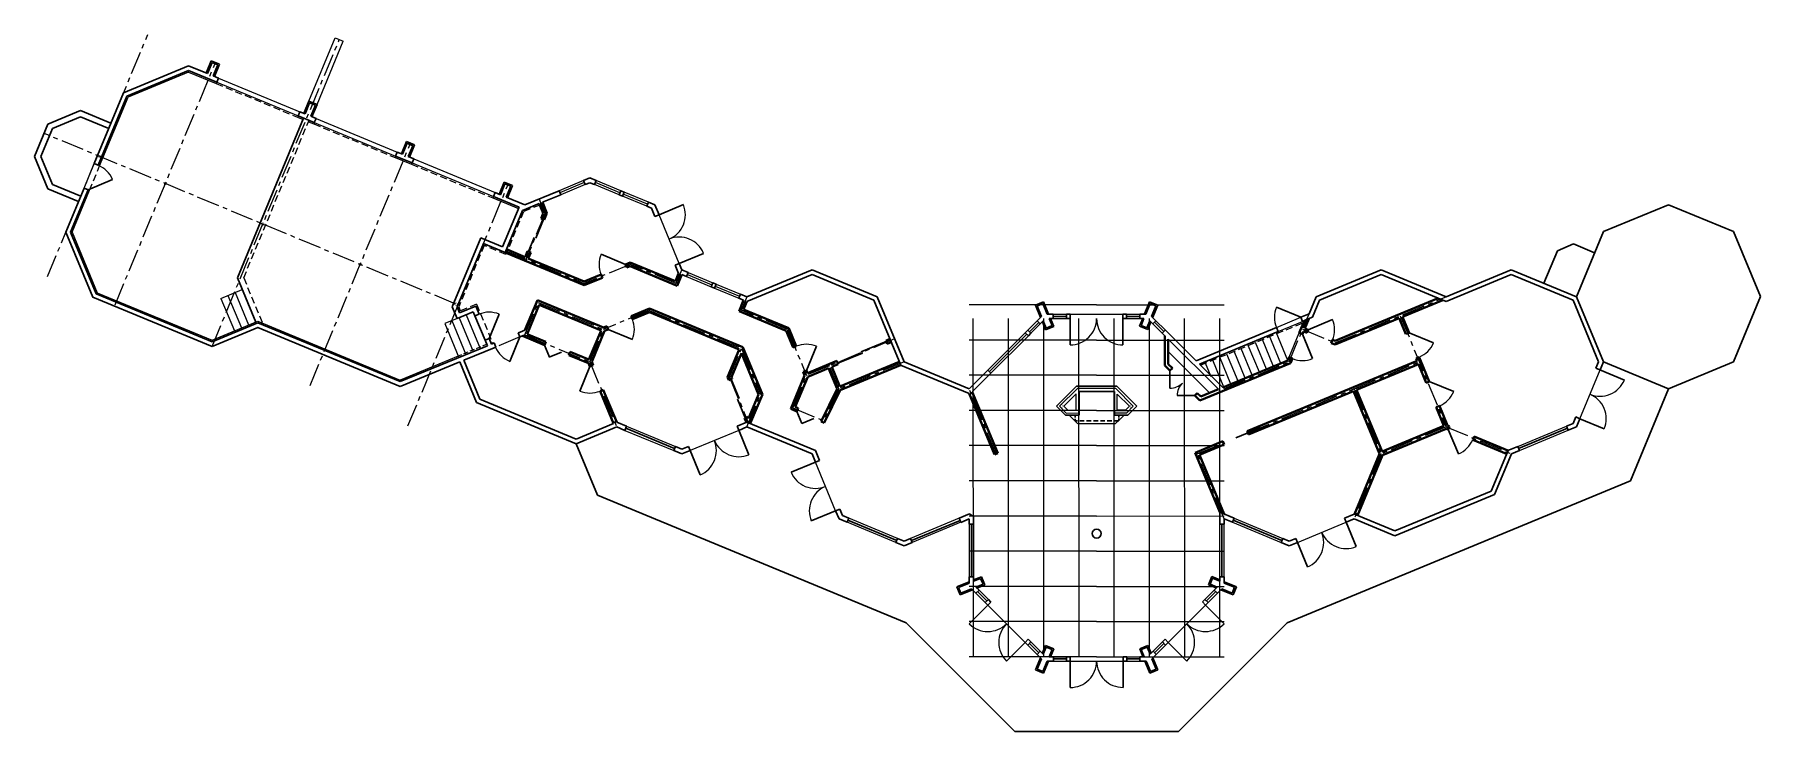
# Model space of a CAD drawing. Header units: inches. Extents: x 2775 to 35798, y 1675 to 10350.
# Drawn here: x 17824 to 20178, y 7917 to 8868 of the extents above; entities that cross this region are included whole.
import ezdxf

# ---------------------------------------------------------------- set-up
doc = ezdxf.new("R2010")
doc.units = ezdxf.units.IN
doc.header["$LTSCALE"] = 0.5
doc.header["$MEASUREMENT"] = 0
doc.linetypes.add('CENTER', pattern=[2, 1.25, -0.25, 0.25, -0.25])
doc.linetypes.add('HIDDEN', pattern=[0.375, 0.25, -0.125])
for name, color, linetype, lineweight in [('BALCONY', 3, 'CONTINUOUS', 30), ('DOORS', 7, 'CONTINUOUS', 30), ('FOUNDATION', 7, 'CONTINUOUS', 30), ('GRID', 1, 'CENTER', 20), ('INT WALLS', 7, 'CONTINUOUS', 40), ('MILLWORK', 7, 'CONTINUOUS', 20), ('SCORING', 1, 'CONTINUOUS', 9), ('STAIRS', 7, 'CONTINUOUS', 20), ('WALLS', 7, 'CONTINUOUS', 30)]:
    doc.layers.add(name, color=color, linetype=linetype, lineweight=lineweight)
doc.layers.add('LLMASONRY', color=12, linetype='CONTINUOUS')
doc.layers.add('LLWALLS', color=5, linetype='CONTINUOUS')

msp = doc.modelspace()

# ---------------------------------------------------------------- linework, layer by layer
at = {"layer": 'BALCONY', "color": 3, "ltscale": 50}
for p, q in [((20052.29247, 8384.62512), (20000.3581, 8259.1866)), ((18562.96131, 8309.41711), (18591.97632, 8239.42641)), ((19012.78783, 8065.2009), (19160.88137, 7917.1556)), ((19384.41043, 7917.19201), (19532.45599, 8065.2858)), ((19384.41043, 7917.19201), (19160.88137, 7917.1556))]:
    msp.add_line(p, q, dxfattribs=at)
at = {"layer": 'BALCONY', "color": 3, "ltscale": 150}
for p, q in [((19012.78783, 8065.2009), (18591.97632, 8239.42641)), ((20000.3581, 8259.1866), (19532.45599, 8065.2858))]:
    msp.add_line(p, q, dxfattribs=at)
at = {"layer": 'DOORS', "lineweight": 20, "ltscale": 75}
for p, q in [((18072.89801, 8802.67018), (18183.77103, 8756.7662)), ((18205.90203, 8747.60346), (18316.77504, 8701.69948)), ((18339.11748, 8692.4492), (18449.99049, 8646.54523))]:
    msp.add_line(p, q, dxfattribs=at)
at = {"layer": 'DOORS', "lineweight": 9, "ltscale": 50}
for p, q in [((17892.00551, 8658.29461), (17905.77669, 8691.55652)), ((18572.77969, 8668.41829), (18539.52051, 8654.64051)), ((18575.07599, 8662.87509), (18541.81681, 8649.09732)), ((18621.33097, 8649.11773), (18588.06909, 8662.88897)), ((18623.62618, 8654.66138), (18590.3643, 8668.43262)), ((18659.21256, 8633.43382), (18625.95068, 8647.20506)), ((18661.50777, 8638.97746), (18628.24589, 8652.74871)), ((18703.44714, 8555.34937), (18675.87454, 8621.86066)), ((18715.8513, 8542.96685), (18749.11321, 8529.19567)), ((18713.5561, 8537.4232), (18746.81801, 8523.65202)), ((18751.43772, 8521.73936), (18784.69963, 8507.96818)), ((18753.73292, 8527.28301), (18786.99483, 8513.51183)), ((19178.76465, 8464.45994), (19191.49653, 8477.1839)), ((19183.01432, 8460.20762), (19195.74621, 8472.93158)), ((19236.45819, 8486.24068), (19308.4582, 8486.25241)), ((19313.4582, 8486.25322), (19331.45819, 8486.25615)), ((19313.46051, 8480.25322), (19331.4605, 8480.25615)), ((19361.92615, 8460.42752), (19349.19014, 8473.14728)), ((19366.17582, 8464.66315), (19353.4398, 8477.38291)), ((19124.30049, 8410.02966), (19175.22802, 8460.92551)), ((19128.54181, 8405.7857), (19179.46934, 8456.68155)), ((19931.37239, 8343.72262), (19958.92858, 8410.25561)), ((18631.73705, 8333.36113), (18698.2609, 8305.81884)), ((18629.4424, 8327.81726), (18695.96622, 8300.27497)), ((18784.72304, 8327.83261), (18718.2046, 8300.27718)), ((18916.716, 8218.08888), (18889.14338, 8284.60016)), ((18998.90363, 8174.85194), (18932.37972, 8202.39437)), ((19001.19831, 8180.3958), (18934.6745, 8207.93819)), ((19085.26121, 8207.91017), (19018.84621, 8180.39754)), ((19087.57982, 8202.37622), (19021.14198, 8174.85413)), ((19098.73979, 8199.89608), (19098.75151, 8127.89608)), ((19104.73979, 8199.89705), (19104.75151, 8127.89705)), ((19457.61448, 8202.43216), (19524.06064, 8174.93016)), ((19459.93142, 8207.96681), (19526.35473, 8180.47427)), ((19546.26943, 8174.92683), (19612.78436, 8202.49093)), ((19107.97911, 8105.73581), (19120.71236, 8093.0132)), ((19112.22013, 8109.98007), (19124.95336, 8097.25747)), ((19420.26327, 8097.28959), (19432.99221, 8110.01624)), ((19424.50741, 8093.04845), (19437.23647, 8105.77523)), ((19124.24937, 8089.47914), (19175.18232, 8038.58873)), ((19370.05543, 8038.60625), (19420.97158, 8089.51326)), ((19178.71934, 8035.05467), (19191.45257, 8022.33207)), ((19182.96034, 8039.29895), (19195.69358, 8026.57634)), ((19349.54612, 8026.58514), (19362.27518, 8039.31191)), ((19353.79038, 8022.34412), (19366.51945, 8035.07091))]:
    msp.add_line(p, q, dxfattribs=at)
at = {"layer": 'DOORS', "ltscale": 50}
for p, q in [((17897.54916, 8655.99942), (17930.80658, 8669.78144)), ((18507.8425, 8589.95905), (18518.28981, 8615.19272)), ((18675.87454, 8621.86066), (18709.13019, 8635.64696)), ((18497.89286, 8571.90217), (18505.80711, 8591.01766)), ((18630.24292, 8554.07752), (18596.98283, 8567.85301)), ((18703.44714, 8555.34937), (18736.70278, 8569.13566)), ((19517.72706, 8495.73584), (19550.98897, 8481.96466)), ((18444.28867, 8452.95849), (18457.95356, 8486.26386)), ((19180.88113, 8462.34214), (19193.61301, 8475.0661)), ((19213.45936, 8483.22382), (19231.45935, 8483.23075)), ((19236.46051, 8480.23268), (19236.46051, 8444.23268)), ((19308.4605, 8480.26041), (19308.4605, 8444.26041)), ((19313.45935, 8483.26233), (19331.45935, 8483.26927)), ((19351.31498, 8475.2651), (19364.02184, 8462.51615)), ((19561.03222, 8465.05651), (19594.28786, 8478.84282)), ((18486.26642, 8455.12266), (18472.39787, 8421.90157)), ((18606.43571, 8465.52494), (18639.6338, 8451.77513)), ((18952.21928, 8435.17384), (18985.47851, 8448.95159)), ((19126.41698, 8407.91186), (19177.3445, 8458.80771)), ((19553.31072, 8458.98702), (19567.08846, 8425.72783)), ((19698.68289, 8460.98981), (19731.94476, 8447.21865)), ((18519.71003, 8444.18954), (18526.60104, 8427.56083)), ((18542.85247, 8434.60805), (18526.22376, 8427.71703)), ((18890.62432, 8442.46846), (18876.85743, 8409.20482)), ((18919.86396, 8419.41747), (18953.12319, 8433.19521)), ((18581.7021, 8414.68556), (18567.93532, 8381.42217)), ((19372.47923, 8409.2552), (19372.47923, 8385.2552)), ((19953.35663, 8412.56223), (19958.90079, 8410.26826)), ((19958.90426, 8410.25082), (19992.16393, 8396.47421)), ((18774.46788, 8397.39449), (18785.23619, 8371.4189)), ((19726.21449, 8394.45848), (19759.4606, 8380.649)), ((18782.88453, 8370.47066), (18793.56943, 8344.69629)), ((19406.44201, 8375.33575), (19382.44201, 8375.33575)), ((18863.7618, 8353.69563), (18870.62336, 8337.13796)), ((18870.62336, 8337.13796), (18887.18104, 8343.99952)), ((19462.32745, 8317.5786), (19495.58482, 8331.36061)), ((19925.82905, 8346.03229), (19931.37321, 8343.73833)), ((19931.37668, 8343.72088), (19964.63634, 8329.94428)), ((18630.59148, 8330.59349), (18697.11788, 8303.05734)), ((18784.7212, 8327.83687), (18798.50864, 8294.5817)), ((19752.09102, 8328.87448), (19765.87761, 8295.61815)), ((19848.01709, 8303.21985), (19914.53182, 8330.78387)), ((18718.20024, 8300.2876), (18731.98768, 8267.03243)), ((18889.14767, 8284.60194), (18855.88801, 8270.82534)), ((18916.7265, 8218.09323), (18883.46683, 8204.31663)), ((18933.52892, 8205.1705), (19000.05531, 8177.63435)), ((19019.98975, 8177.63633), (19086.44412, 8205.08731)), ((19101.73979, 8199.89656), (19101.75151, 8127.89656)), ((19443.47118, 8127.91667), (19443.45945, 8199.91667)), ((19525.21203, 8177.71271), (19458.74936, 8205.14359)), ((19612.77838, 8202.50576), (19626.55498, 8169.2461)), ((19546.26967, 8174.92694), (19560.04627, 8141.66728)), ((19110.10664, 8107.86496), (19122.83947, 8095.14194)), ((19422.36584, 8095.18838), (19435.08886, 8107.9212)), ((19124.25586, 8089.48563), (19098.80001, 8064.02979)), ((19420.95381, 8089.53098), (19446.40965, 8064.07514)), ((19175.18715, 8038.59356), (19149.73131, 8013.13771)), ((19180.84455, 8037.18152), (19193.57737, 8024.4585)), ((19351.68241, 8024.45047), (19364.40542, 8037.1833)), ((19362.28329, 8039.3038), (19366.52756, 8035.06279)), ((19370.06173, 8038.59969), (19395.51758, 8013.14385)), ((19213.62247, 8016.15908), (19231.62247, 8016.16601)), ((19236.62362, 8013.16794), (19236.62362, 7977.16794)), ((19308.62362, 8013.19567), (19308.62362, 7977.19567)), ((19313.62246, 8016.1976), (19331.62246, 8016.20453))]:
    msp.add_line(p, q, dxfattribs=at)
at = {"layer": 'DOORS', "lineweight": 20, "ltscale": 50}
for p, q in [((18573.92784, 8665.64669), (18540.66866, 8651.86891)), ((18622.47858, 8651.88956), (18589.21669, 8665.6608)), ((18660.36017, 8636.20564), (18627.09828, 8649.97688)), ((18714.70371, 8540.19504), (18747.96562, 8526.42387)), ((18752.58533, 8524.5112), (18785.84724, 8510.74003)), ((18953.34985, 8432.42252), (18951.99694, 8435.70141))]:
    msp.add_line(p, q, dxfattribs=at)
at = {"layer": 'DOORS', "color": 7, "lineweight": 9, "ltscale": 50}
for p, q in [((19213.4582, 8486.23693), (19231.4582, 8486.23986)), ((19213.45918, 8480.23693), (19231.45917, 8480.23986))]:
    msp.add_line(p, q, dxfattribs=at)
at = {"layer": 'DOORS', "lineweight": 9, "ltscale": 75}
for p, q in [((19517.73156, 8468.18263), (19550.98897, 8481.96466)), ((19440.47118, 8127.91618), (19440.45945, 8199.91618)), ((19446.47118, 8127.91716), (19446.45945, 8199.91716))]:
    msp.add_line(p, q, dxfattribs=at)
at = {"layer": 'DOORS', "lineweight": 9, "ltscale": 50}
for centre, radius, start, end in [((17897.54916, 8655.99942), 36, 22.50933614, 67.50933614), ((18675.87454, 8621.86066), 36, 292.51669847, 22.51669847), ((18703.44714, 8555.34937), 36, 22.51669847, 112.51669847), ((18630.24292, 8554.07752), 35.99996, 157.50190479, 202.50190479), ((18444.28867, 8452.95849), 35.99969, 67.69210922, 112.69210922), ((18606.43571, 8465.52494), 35.93286, 337.50190479, 22.50190479), ((19236.45464, 8480.24068), 36.008, 270.00933234, 0.0220674), ((19308.4605, 8480.25241), 35.99786, 179.99659369, 270), ((19561.03222, 8465.05651), 36, 337.51672382, 22.51672382), ((18486.26642, 8455.12266), 35.99969, 202.34130884, 247.34130884), ((18876.85743, 8409.20482), 35.99995, 67.51670903, 112.51670903), ((19553.31072, 8458.98702), 36, 247.50196312, 292.50196312), ((19698.68289, 8460.98981), 36.00075, 292.50628263, 337.50934347), ((18581.7021, 8414.68556), 35.99969, 247.51670903, 292.51670903), ((19372.47923, 8409.2552), 24, 270, 315.03657712), ((19406.44201, 8375.33575), 24, 135.03657712, 180), ((19726.21449, 8394.45848), 36.00014, 292.44313472, 337.44339486), ((19958.91166, 8410.24775), 35.99786, 247.49659369, 337.5), ((19931.36704, 8343.71853), 36.008, 337.50933234, 67.5220674), ((18718.2033, 8300.28021), 35.99786, 292.51867229, 22.5220786), ((18784.72355, 8327.84651), 36.008, 202.49660489, 292.50933995), ((19752.09102, 8328.87448), 36.00075, 292.51672382, 337.51672382), ((18889.15282, 8284.61042), 36.008, 202.50933234, 292.5220674), ((18916.7191, 8218.09017), 35.99786, 112.49659369, 202.5), ((19546.26119, 8174.93209), 36.008, 292.50933234, 22.5220674), ((19612.78144, 8202.49837), 35.99786, 202.49659369, 292.5), ((19124.25737, 8089.49544), 36.008, 225.00933234, 315.0220674), ((19175.18149, 8038.5879), 35.99786, 134.99659369, 225), ((19370.05193, 8038.6012), 36.008, 315.00933234, 45.0220674), ((19420.95947, 8089.52532), 35.99786, 224.99659369, 315), ((19236.61776, 8013.17594), 36.008, 270.00933234, 0.0220674), ((19308.62362, 8013.18767), 35.99786, 179.99659369, 270)]:
    msp.add_arc(centre, radius, start, end, dxfattribs=at)
at = {"layer": 'DOORS', "lineweight": 9, "ltscale": 75}
msp.add_arc((19550.98897, 8481.96466), 36, 157.50934347, 202.50934347, dxfattribs=at)
at = {"layer": 'FOUNDATION', "color": 7, "linetype": 'Continuous', "lineweight": 20, "ltscale": 50}
for p, q in [((18034.56047, 8816.37816), (17952.00786, 8782.18155)), ((17875.78545, 8598.07951), (17909.99494, 8515.49578))]:
    msp.add_line(p, q, dxfattribs=at)
at = {"layer": 'FOUNDATION', "color": 7, "lineweight": 20, "ltscale": 50}
for p, q in [((18034.56047, 8816.37816), (18072.13295, 8800.82229)), ((17913.19015, 8688.42409), (17952.00786, 8782.18155)), ((18183.00596, 8754.91832), (18190.50161, 8751.81494)), ((18197.89313, 8748.75469), (18205.13696, 8745.75557)), ((18316.00998, 8699.8516), (18338.35241, 8690.60132)), ((17875.78545, 8598.07951), (17899.44126, 8655.21604)), ((18449.22542, 8644.69734), (18484.23087, 8630.20428)), ((17909.99494, 8515.49578), (18066.46067, 8450.77613)), ((18066.46067, 8450.77613), (18128.99434, 8476.80106)), ((18128.99434, 8476.80106), (18322.96913, 8396.39851)), ((18402.21907, 8429.09797), (18322.96913, 8396.39851))]:
    msp.add_line(p, q, dxfattribs=at)
at = {"layer": 'FOUNDATION', "lineweight": 20, "ltscale": 50}
for p, q in [((18072.89801, 8802.67018), (18072.13295, 8800.82229)), ((18183.77103, 8756.7662), (18183.00596, 8754.91832)), ((18205.90203, 8747.60346), (18205.13696, 8745.75557)), ((18316.77504, 8701.69948), (18316.00998, 8699.8516)), ((18339.11748, 8692.4492), (18338.35241, 8690.60132)), ((17897.60316, 8655.97706), (17899.45104, 8655.21199)), ((18449.99049, 8646.54523), (18449.22542, 8644.69734))]:
    msp.add_line(p, q, dxfattribs=at)
at = {"layer": 'FOUNDATION', "color": 7, "linetype": 'HIDDEN', "lineweight": 9, "ltscale": 75}
for p, q in [((18072.13295, 8800.82229), (18183.00596, 8754.91832)), ((18205.13696, 8745.75557), (18316.00998, 8699.8516)), ((18338.35241, 8690.60132), (18449.22542, 8644.69734))]:
    msp.add_line(p, q, dxfattribs=at)
at = {"layer": 'FOUNDATION', "linetype": 'Continuous', "ltscale": 50}
for p, q in [((17886.93889, 8763.88658), (17842.65954, 8745.54429)), ((17886.93969, 8755.22769), (17848.86641, 8739.4562)), ((17824.38531, 8701.2586), (17842.69201, 8657.06515)), ((17833.04449, 8701.2587), (17848.81455, 8663.18883))]:
    msp.add_line(p, q, dxfattribs=at)
at = {"layer": 'FOUNDATION', "ltscale": 50}
for p, q in [((17886.93889, 8763.88658), (17928.57487, 8746.64833)), ((17886.93969, 8755.22769), (17925.5146, 8739.25679)), ((17842.74343, 8745.57904), (17824.38531, 8701.2586)), ((17848.86641, 8739.4562), (17833.04449, 8701.2587)), ((18100.95292, 8535.77473), (18191.26741, 8753.66253)), ((17848.81455, 8663.18883), (17887.40563, 8647.21124)), ((17842.69201, 8657.06515), (17884.34536, 8639.81971))]:
    msp.add_line(p, q, dxfattribs=at)
at = {"layer": 'FOUNDATION', "linetype": 'HIDDEN', "lineweight": 9, "ltscale": 75}
for q in [(18198.65894, 8750.60226), (18135.15082, 8474.2492)]:
    msp.add_line((18109.61377, 8535.77676), q, dxfattribs=at)
at = {"layer": 'FOUNDATION', "color": 7, "linetype": 'HIDDEN', "lineweight": 20, "ltscale": 75}
for p, q in [((17899.44126, 8655.21604), (17913.19015, 8688.42409)), ((18491.12028, 8625.93122), (18467.02751, 8567.7393)), ((18437.46135, 8579.98036), (18402.72872, 8496.08972)), ((18467.02751, 8567.7393), (18437.46135, 8579.98036)), ((18402.72872, 8496.08972), (18404.94506, 8490.74342))]:
    msp.add_line(p, q, dxfattribs=at)
at = {"layer": 'FOUNDATION', "linetype": 'HIDDEN', "lineweight": 20, "ltscale": 75}
for p, q in [((18513.29945, 8635.11904), (18491.12028, 8625.93122)), ((18427.01474, 8499.84963), (18404.94506, 8490.74342)), ((18427.01474, 8499.84963), (18449.20514, 8446.32142)), ((19414.25749, 8416.64278), (19557.84731, 8476.14706))]:
    msp.add_line(p, q, dxfattribs=at)
at = {"layer": 'FOUNDATION', "lineweight": 20, "ltscale": 75}
msp.add_line((18131.98988, 8610.6528), (18139.38016, 8607.58952), dxfattribs=at)
at = {"layer": 'FOUNDATION', "ltscale": 10}
msp.add_line((18100.95292, 8535.77473), (18125.95497, 8475.53615), dxfattribs=at)
at = {"layer": 'FOUNDATION', "color": 7, "linetype": 'HIDDEN', "lineweight": 20, "ltscale": 50}
msp.add_line((18441.04401, 8445.1176), (18402.21907, 8429.09797), dxfattribs=at)
at = {"layer": 'GRID', "ltscale": 50}
for p, q in [((17841.93403, 8537.42087), (17978.79783, 8867.61098)), ((18066.46226, 8442.11811), (18239.98316, 8860.74513)), ((17934.27347, 8499.14617), (18071.13727, 8829.33628)), ((18398.93893, 8500.00242), (17837.42975, 8732.74797)), ((18200.12115, 8389.0764), (18336.98495, 8719.26651)), ((18333.58225, 8333.79387), (18470.44605, 8663.98398)), ((18520.5531, 8623.82476), (18512.43048, 8643.41833)), ((18466.85319, 8572.54662), (18573.97268, 8528.19672)), ((18636.69507, 8554.17962), (18573.97268, 8528.19672)), ((18699.45863, 8528.20768), (18636.69507, 8554.17962)), ((18699.45382, 8528.19606), (18707.07385, 8546.60091)), ((18066.46226, 8442.11811), (17903.86181, 8509.51599)), ((18492.90031, 8457.85988), (18511.26189, 8502.20909)), ((18511.26189, 8502.20909), (18599.96031, 8465.48591)), ((18795.77228, 8509.87777), (18788.16384, 8491.50092)), ((19597.89565, 8447.22941), (19749.32612, 8510.03323)), ((18662.77042, 8491.43245), (18599.92398, 8465.39815)), ((18662.77042, 8491.43245), (18788.2514, 8439.48047)), ((18850.93895, 8465.52419), (18788.16384, 8491.50092)), ((19535.11603, 8421.26357), (19562.17708, 8486.60106)), ((19686.64386, 8484.03658), (19749.21638, 8332.55003)), ((18129.02172, 8468.1473), (18066.45901, 8442.11028)), ((18486.26642, 8455.12266), (18453.18664, 8441.47355)), ((18492.90031, 8457.85988), (18489.7907, 8456.57682)), ((18492.90031, 8457.85988), (18581.59873, 8421.13672)), ((18581.59873, 8421.13672), (18599.92398, 8465.39815)), ((18850.93895, 8465.52419), (18876.96125, 8402.75258)), ((18997.03012, 8452.49152), (18908.27817, 8415.72572)), ((19553.48331, 8465.61042), (19597.89565, 8447.22941)), ((18772.02399, 8400.286), (18788.2514, 8439.48047)), ((18788.2514, 8439.48047), (18814.25045, 8376.76496)), ((18581.59873, 8421.13672), (18618.38738, 8332.39427)), ((18858.57411, 8358.41396), (18876.96125, 8402.75258)), ((18908.27817, 8415.72572), (18876.96125, 8402.75258)), ((18921.25935, 8384.41216), (18908.27817, 8415.72572)), ((19010.01131, 8421.17796), (18921.25935, 8384.41216)), ((19446.42958, 8384.5115), (19535.11603, 8421.26357)), ((19623.87994, 8384.5267), (19712.56639, 8421.27878)), ((18772.02399, 8400.286), (18797.99308, 8337.64273)), ((18921.25935, 8384.41216), (18900.12591, 8341.21056)), ((19135.4984, 8295.71234), (19098.70973, 8384.45481)), ((19478.95577, 8324.46946), (19623.87994, 8384.5267)), ((19623.87994, 8384.5267), (19660.63201, 8295.84026)), ((18795.83775, 8332.43691), (18814.2205, 8376.83721)), ((18858.57411, 8358.41396), (18900.12591, 8341.21056)), ((19749.21638, 8332.55003), (19660.63201, 8295.84026)), ((19749.21638, 8332.55003), (19838.08237, 8295.85547)), ((19409.66985, 8295.75705), (19445.69839, 8310.68745)), ((19446.42199, 8207.07043), (19409.66985, 8295.75705)), ((19660.63201, 8295.84026), (19623.87228, 8207.08581))]:
    msp.add_line(p, q, dxfattribs=at)
at = {"layer": 'GRID', "color": 1, "ltscale": 50}
msp.add_line((18520.5531, 8623.82476), (18494.57146, 8561.07063), dxfattribs=at)
at = {"layer": 'GRID', "color": 6, "linetype": 'Continuous', "lineweight": 30, "ltscale": 50}
msp.add_circle((19272.56896, 8186.98411), 6.00011, dxfattribs=at)
at = {"layer": 'INT WALLS', "ltscale": 50}
for p, q in [((18517.97619, 8623.83901), (18512.53401, 8636.96678)), ((18523.12385, 8623.82534), (18516.92238, 8638.78468)), ((18515.0284, 8616.68942), (18519.41712, 8614.87239)), ((18465.94467, 8570.35226), (18573.97294, 8525.62611)), ((18467.76171, 8574.74098), (18493.28562, 8564.1735)), ((18501.05556, 8570.52323), (18496.66684, 8572.34026)), ((18497.67434, 8562.35647), (18573.97243, 8530.76733)), ((18636.69458, 8556.75014), (18630.24292, 8554.07752)), ((18630.24292, 8554.07752), (18632.06081, 8549.68916)), ((18636.69556, 8551.60911), (18632.06081, 8549.68916)), ((18596.98375, 8540.29983), (18573.97243, 8530.76733)), ((18598.80164, 8535.91146), (18573.97294, 8525.62611)), ((18596.98375, 8540.29983), (18598.80164, 8535.91146)), ((18698.17262, 8531.31015), (18702.54229, 8541.86432)), ((18700.74465, 8525.1052), (18706.97302, 8540.14874)), ((18509.97604, 8505.31197), (18493.04115, 8464.40867)), ((18512.54774, 8499.10621), (18496.00319, 8459.14573)), ((18509.97604, 8505.31197), (18600.04784, 8468.02018)), ((18512.54774, 8499.10621), (18596.85743, 8464.20006)), ((18791.28272, 8505.24264), (18785.06079, 8490.21467)), ((18795.62944, 8503.32416), (18791.26689, 8492.78717)), ((19597.8947, 8449.80018), (19738.38642, 8508.06729)), ((19689.67468, 8482.72241), (19744.59239, 8505.49881)), ((18637.79812, 8483.70605), (18639.63289, 8479.27695)), ((18662.77016, 8494.00306), (18637.81499, 8483.66532)), ((18662.77067, 8488.86183), (18639.63289, 8479.27695)), ((18662.77016, 8494.00306), (18790.06869, 8441.29858)), ((18662.77067, 8488.86183), (18785.14853, 8438.19463)), ((19548.92223, 8460.80462), (19555.82648, 8477.47455)), ((19556.58659, 8466.89643), (19562.03303, 8480.04658)), ((19597.8966, 8444.65865), (19685.28707, 8480.90271)), ((19685.28709, 8480.90272), (19694.29328, 8459.16988)), ((19689.67471, 8482.72242), (19698.68141, 8460.98834)), ((18489.7907, 8456.57682), (18519.71003, 8444.18954)), ((18496.00319, 8459.14573), (18521.52706, 8448.57826)), ((18580.31289, 8424.2396), (18596.85743, 8464.20006)), ((18584.16948, 8421.13731), (18601.74195, 8463.58053)), ((18604.55863, 8469.88878), (18600.04784, 8468.02018)), ((18606.43571, 8465.52494), (18601.74195, 8463.58053)), ((18604.54121, 8469.92929), (18606.43571, 8465.52494)), ((18849.12795, 8463.69091), (18858.68325, 8440.64139)), ((18852.75613, 8467.34254), (18863.07115, 8442.46042)), ((18990.57741, 8452.38918), (18985.00442, 8450.08055)), ((18985.00666, 8450.08148), (18986.82455, 8445.69311)), ((19365.42669, 8456.85696), (19365.42669, 8416.29874)), ((19370.17669, 8452.18751), (19370.17669, 8418.26803)), ((19548.92223, 8460.80462), (19553.31072, 8458.98702)), ((19553.31072, 8458.98702), (19554.76899, 8462.50794)), ((19554.76899, 8462.50794), (19559.21575, 8460.66755)), ((19556.58659, 8466.89643), (19561.03222, 8465.05651)), ((19559.21575, 8460.66755), (19561.03222, 8465.05651)), ((19592.47944, 8446.90066), (19594.2959, 8451.28962)), ((19594.2959, 8451.28962), (19597.8947, 8449.80018)), ((19694.41697, 8459.22408), (19698.68037, 8460.99085)), ((18552.97198, 8430.41834), (18579.78145, 8419.31861)), ((18554.78901, 8434.80706), (18580.31289, 8424.2396)), ((18769.45324, 8400.28541), (18785.14853, 8438.19463)), ((18774.59474, 8400.28658), (18788.25281, 8433.27526)), ((18788.25281, 8433.27526), (18811.64975, 8376.83663)), ((18790.06869, 8441.29858), (18816.79125, 8376.83779)), ((18863.07115, 8442.46042), (18858.68325, 8440.64139)), ((18992.39643, 8448.00128), (18986.82232, 8445.69219)), ((19533.29815, 8423.08109), (19535.14677, 8427.54448)), ((19535.14677, 8427.54448), (19539.53526, 8425.72689)), ((19536.9339, 8419.44605), (19539.53526, 8425.72689)), ((19592.47944, 8446.90066), (19597.8966, 8444.65865)), ((19708.07529, 8425.9125), (19712.46342, 8427.73096)), ((19708.07529, 8425.9125), (19709.46309, 8422.56361)), ((19712.46342, 8427.73096), (19714.76045, 8422.18801)), ((18579.78145, 8419.31861), (18581.7021, 8414.68556)), ((18581.7021, 8414.68556), (18586.09, 8416.50459)), ((18584.16948, 8421.13731), (18586.09, 8416.50459)), ((18855.46996, 8357.12864), (18874.39019, 8402.75274)), ((18872.46953, 8407.3858), (18874.39019, 8402.75274)), ((18876.85743, 8409.20482), (18872.54293, 8407.41941)), ((18876.85743, 8409.20482), (18878.24592, 8405.85548)), ((18907.36922, 8417.91991), (18878.24592, 8405.85548)), ((18906.9935, 8412.62283), (18878.79406, 8400.94112)), ((18918.68245, 8384.42642), (18906.9935, 8412.62283)), ((18918.48597, 8422.52506), (18907.36922, 8417.91991)), ((18920.30387, 8418.13669), (18911.38186, 8414.44072)), ((18922.54402, 8387.51506), (18911.38186, 8414.44072)), ((18918.48597, 8422.52506), (18920.30387, 8418.13669)), ((19003.55859, 8421.07562), (18922.54402, 8387.51506)), ((19005.27472, 8416.6451), (18923.09217, 8382.6007)), ((19372.47923, 8409.2552), (19365.42669, 8416.29874)), ((19375.83584, 8412.6161), (19370.17669, 8418.26803)), ((19372.47923, 8409.2552), (19375.83584, 8412.6161)), ((19413.49455, 8368.29221), (19536.9339, 8419.44605)), ((19444.61033, 8386.32845), (19533.29815, 8423.08109)), ((19622.97071, 8386.72077), (19709.46309, 8422.56361)), ((19626.98324, 8383.24187), (19711.27902, 8418.17443)), ((19711.27902, 8418.17443), (19721.82415, 8392.64495)), ((19714.7615, 8422.18548), (19726.21437, 8394.45836)), ((18595.48828, 8381.43021), (18599.87618, 8383.24923)), ((18595.48828, 8381.43021), (18613.89572, 8337.02736)), ((18599.87618, 8383.24923), (18618.2412, 8338.94871)), ((18769.45324, 8400.28541), (18771.20916, 8396.04973)), ((18771.20618, 8396.0485), (18775.6, 8397.86168)), ((18774.59474, 8400.28658), (18775.6, 8397.86168)), ((18861.67825, 8359.69928), (18878.77202, 8400.91908)), ((18918.68652, 8384.55751), (18896.8816, 8339.98327)), ((18922.95335, 8382.47026), (18901.27889, 8338.16269)), ((19137.69235, 8296.62186), (19103.014, 8380.27376)), ((19406.44201, 8375.33575), (19409.79863, 8378.69665)), ((19414.60664, 8373.89478), (19409.79863, 8378.69665)), ((19414.60664, 8373.89478), (19438.87666, 8383.95239)), ((19478.04654, 8326.66352), (19622.97071, 8386.72077)), ((19479.865, 8322.27539), (19622.59511, 8381.42341)), ((19622.59511, 8381.42341), (19658.06126, 8295.84001)), ((19626.98324, 8383.24187), (19661.91685, 8298.94356)), ((19721.82406, 8392.64516), (19726.21428, 8394.45857)), ((18797.96592, 8343.78574), (18811.64975, 8376.83663)), ((18800.32731, 8337.07205), (18816.79125, 8376.83779)), ((18855.46996, 8357.12864), (18863.7618, 8353.69563)), ((18861.67825, 8359.69928), (18865.58555, 8358.08157)), ((18863.7618, 8353.69563), (18865.58555, 8358.08157)), ((19133.30445, 8294.80283), (19098.85591, 8377.90037)), ((19413.49455, 8368.29221), (19406.44201, 8375.33575)), ((19735.56788, 8359.3717), (19739.95813, 8361.18503)), ((19735.56788, 8359.3717), (19746.11561, 8333.83591)), ((19739.95813, 8361.18503), (19750.99311, 8334.46961)), ((18792.65751, 8344.31997), (18797.00134, 8346.11252)), ((18792.65751, 8344.31997), (18795.02861, 8338.59616)), ((18792.66209, 8344.32186), (18795.03467, 8338.59868)), ((18797.00134, 8346.11252), (18797.96592, 8343.78574)), ((18896.8816, 8339.98327), (18901.27889, 8338.16269)), ((19746.11561, 8333.83591), (19661.91685, 8298.94356)), ((19750.99311, 8334.46961), (19753.90748, 8333.26344)), ((19752.09102, 8328.87448), (19753.90748, 8333.26344)), ((19406.85525, 8297.16152), (19444.78916, 8312.88151)), ((19413.06184, 8294.59185), (19446.60763, 8308.49338)), ((19444.78916, 8312.88151), (19446.60763, 8308.49338)), ((19478.04654, 8326.66352), (19479.865, 8322.27539)), ((19749.31904, 8330.02172), (19662.44989, 8294.02274)), ((19749.31904, 8330.02172), (19752.09102, 8328.87448)), ((19785.35539, 8315.1073), (19831.63019, 8295.95547)), ((19785.51649, 8315.49655), (19787.17186, 8319.49626)), ((19787.17186, 8319.49626), (19833.44666, 8300.34443)), ((19133.93418, 8294.95169), (19137.69235, 8296.62186)), ((19440.47909, 8216.02381), (19406.85525, 8297.16152)), ((19446.68521, 8213.45527), (19413.06184, 8294.59185)), ((19658.06126, 8295.84001), (19623.97395, 8213.53797)), ((19662.44989, 8294.02274), (19628.36244, 8211.72037))]:
    msp.add_line(p, q, dxfattribs=at)
at = {"layer": 'INT WALLS', "color": 7, "ltscale": 50}
for p, q in [((18517.9762, 8623.80933), (18515.0284, 8616.68942)), ((18523.12385, 8623.82534), (18519.41712, 8614.87239)), ((18496.66684, 8572.34026), (18493.28562, 8564.1735)), ((18501.05556, 8570.52323), (18497.67434, 8562.35647)), ((18698.17262, 8531.31015), (18636.69458, 8556.75014)), ((18700.74465, 8525.1052), (18636.69556, 8551.60911)), ((18849.10682, 8463.71203), (18785.06079, 8490.21467)), ((18852.75613, 8467.34254), (18791.26689, 8492.78717)), ((18521.52706, 8448.57826), (18519.71003, 8444.18954)), ((18554.78901, 8434.80706), (18552.97198, 8430.41834))]:
    msp.add_line(p, q, dxfattribs=at)
at = {"layer": 'INT WALLS', "lineweight": 20, "ltscale": 50}
for p, q in [((18986.60908, 8446.20027), (18985.25617, 8449.47916)), ((18953.3306, 8432.46918), (18951.97769, 8435.74807))]:
    msp.add_line(p, q, dxfattribs=at)
at = {"layer": 'LLMASONRY', "color": 7, "linetype": 'Continuous', "lineweight": 30, "ltscale": 1.5}
for p, q in [((18058.61089, 8815.07647), (18064.51668, 8829.51163)), ((18058.61188, 8815.07888), (18065.43665, 8831.70441)), ((18065.43655, 8831.70415), (18076.51923, 8827.10039)), ((18076.509, 8827.10463), (18069.63873, 8810.51069)), ((18191.65851, 8759.9917), (18198.48416, 8776.61938)), ((18198.48416, 8776.61938), (18209.56684, 8772.01562)), ((18209.55662, 8772.01986), (18202.68635, 8755.42592)), ((18324.61894, 8704.94312), (18331.44372, 8721.56864)), ((18324.61894, 8704.94312), (18330.52474, 8719.37828)), ((18331.44361, 8721.56839), (18342.52629, 8716.96462)), ((18342.52629, 8716.96462), (18335.61997, 8700.33898)), ((18341.60318, 8714.76397), (18335.64678, 8700.37734)), ((18458.08004, 8649.66059), (18464.90481, 8666.28612)), ((18464.90471, 8666.28586), (18475.98739, 8661.6821)), ((18475.98739, 8661.6821), (18469.08107, 8645.05645)), ((19196.10531, 8481.73951), (19189.15563, 8498.31321)), ((19189.15573, 8498.31296), (19200.24233, 8502.90729)), ((19200.24233, 8502.90729), (19207.1345, 8486.27578)), ((19344.7963, 8503.19868), (19337.97124, 8486.53952)), ((19355.90133, 8498.64908), (19344.7963, 8503.19868)), ((19349.01862, 8482.04775), (19355.90143, 8498.64934)), ((19203.01822, 8465.08262), (19198.5465, 8475.74684)), ((19209.63728, 8480.23631), (19214.02667, 8469.64427)), ((19335.39728, 8480.25679), (19331.14617, 8469.88036)), ((19342.17292, 8465.36312), (19346.50991, 8475.82409)), ((19203.01833, 8465.08236), (19214.02667, 8469.64427)), ((19342.17282, 8465.36287), (19331.14617, 8469.88036)), ((19217.93143, 8360.7931), (19230.27251, 8348.46006)), ((19098.71497, 8121.32418), (19082.08348, 8114.51395)), ((19115.37926, 8128.21925), (19104.67785, 8123.83725)), ((19115.37952, 8128.21935), (19119.94116, 8117.2109)), ((19429.86572, 8128.32499), (19425.30731, 8117.3152)), ((19429.86598, 8128.32488), (19440.34705, 8124.03671)), ((19446.53229, 8121.43471), (19463.16578, 8114.62936)), ((19082.08374, 8114.51405), (19086.67781, 8103.42735)), ((19086.67781, 8103.42735), (19103.30949, 8110.31912)), ((19109.34901, 8112.82176), (19119.94116, 8117.2109)), ((19435.66788, 8113.02558), (19425.30731, 8117.3152)), ((19458.57471, 8103.54141), (19441.94101, 8110.4283)), ((19463.16552, 8114.62946), (19458.57471, 8103.54141)), ((19203.01859, 8034.30496), (19198.53043, 8023.64764)), ((19203.0187, 8034.30521), (19214.01999, 8029.72634)), ((19209.61428, 8019.14108), (19214.01999, 8029.72634)), ((19342.44589, 8034.3672), (19331.41229, 8029.86672)), ((19335.64739, 8019.48374), (19331.41229, 8029.86672)), ((19342.446, 8034.36695), (19346.76685, 8023.89931)), ((19196.08001, 8017.65874), (19189.10477, 8001.09578)), ((19200.18438, 7996.48461), (19207.10219, 8013.10547)), ((19345.01103, 7996.52739), (19338.21166, 8013.19706)), ((19349.26596, 8017.67178), (19356.12317, 8001.05961)), ((19189.10488, 8001.09603), (19200.18438, 7996.48461)), ((19356.12306, 8001.05986), (19345.01103, 7996.52739))]:
    msp.add_line(p, q, dxfattribs=at)
at = {"layer": 'LLMASONRY', "color": 7, "linetype": 'Continuous', "lineweight": 30}
for p, q in [((19245.11774, 8387.99713), (19217.93143, 8360.7931)), ((19300.02045, 8388.01502), (19245.11774, 8387.99713)), ((19296.76534, 8381.01396), (19248.76534, 8380.99832)), ((19327.22448, 8360.82871), (19300.02045, 8388.01502)), ((19327.22448, 8360.82871), (19315.00848, 8348.60608))]:
    msp.add_line(p, q, dxfattribs=at)
at = {"layer": 'LLMASONRY', "color": 7, "linetype": 'Continuous', "lineweight": 20}
for p, q in [((19246.36135, 8384.99754), (19222.17407, 8360.79449)), ((19298.77891, 8385.01449), (19246.36135, 8384.99754)), ((19322.46505, 8360.84418), (19298.77878, 8385.01461)), ((19222.17407, 8360.79449), (19231.05232, 8351.38639)), ((19244.76331, 8377.73976), (19227.83092, 8360.79633)), ((19233.16296, 8355.46776), (19227.83092, 8360.79633)), ((19317.3082, 8360.84225), (19300.76308, 8377.3766)), ((19317.32471, 8360.82575), (19312.1794, 8355.67764)), ((19322.45507, 8360.85438), (19313.84129, 8351.68204))]:
    msp.add_line(p, q, dxfattribs=at)
at = {"layer": 'LLMASONRY', "color": 7, "linetype": 'Continuous', "lineweight": 30, "ltscale": 5}
for p, q in [((19248.74515, 8348.50913), (19248.76534, 8380.99832)), ((19296.74522, 8348.62679), (19296.76534, 8381.01396))]:
    msp.add_line(p, q, dxfattribs=at)
at = {"layer": 'LLMASONRY', "color": 7, "linetype": 'Continuous', "lineweight": 20, "ltscale": 7.5}
for p, q in [((19233.16296, 8355.46776), (19244.74949, 8355.49854)), ((19300.74958, 8355.64728), (19312.1794, 8355.67764)), ((19231.05232, 8351.38639), (19248.74701, 8351.50914)), ((19296.74707, 8351.63664), (19313.84129, 8351.68204))]:
    msp.add_line(p, q, dxfattribs=at)
at = {"layer": 'LLMASONRY', "color": 7, "linetype": 'Continuous', "lineweight": 20, "ltscale": 5}
for p, q in [((19244.74949, 8355.49854), (19244.76331, 8377.73976)), ((19300.74958, 8355.64728), (19300.76308, 8377.3766))]:
    msp.add_line(p, q, dxfattribs=at)
at = {"layer": 'LLMASONRY', "color": 7, "linetype": 'Continuous', "lineweight": 30, "ltscale": 7.5}
for p, q in [((19230.27251, 8348.46006), (19248.74515, 8348.50913)), ((19296.74521, 8348.63662), (19315.0877, 8348.68534))]:
    msp.add_line(p, q, dxfattribs=at)
at = {"layer": 'LLMASONRY', "color": 7, "linetype": 'Continuous', "lineweight": 20, "ltscale": 50}
for p, q in [((19247.13573, 8336.58094), (19235.23568, 8348.47324)), ((19297.96235, 8336.5974), (19247.34041, 8336.58098)), ((19309.90028, 8348.54311), (19297.96235, 8336.5974))]:
    msp.add_line(p, q, dxfattribs=at)
at = {"layer": 'LLMASONRY', "color": 7, "linetype": 'HIDDEN', "lineweight": 30, "ltscale": 25}
for p, q in [((19243.34223, 8340.58463), (19243.35011, 8348.50515)), ((19302.67759, 8340.63218), (19302.63485, 8348.63854))]:
    msp.add_line(p, q, dxfattribs=at)
at = {"layer": 'LLMASONRY', "color": 7, "linetype": 'HIDDEN', "lineweight": 30, "ltscale": 50}
msp.add_line((19302.67759, 8340.63218), (19243.34223, 8340.58463), dxfattribs=at)
at = {"layer": 'LLWALLS', "linetype": 'Continuous', "ltscale": 0.75, "const_width": 0.5}
for points in [[(17911.38776, 8701.36832, 1), (17914.88776, 8701.36832, 1)], [(18000.95537, 8664.24123, 1), (18004.45537, 8664.24123, 1)], [(18133.93502, 8609.12116, 1), (18137.43502, 8609.12116, 1)], [(18266.75916, 8554.06556, 1), (18270.25916, 8554.06556, 1)], [(18397.18893, 8500.00242, 1), (18400.68893, 8500.00242, 1)], [(19223.25284, 8360.79575, 1), (19226.75284, 8360.79575, 1)], [(19321.63663, 8360.84263, -1), (19318.13663, 8360.8438, -1)]]:
    msp.add_lwpolyline(points, format="xyb", close=True, dxfattribs=at)
at = {"layer": 'MILLWORK', "ltscale": 50}
msp.add_line((19426.60819, 8378.86828), (19370.17669, 8435.22777), dxfattribs=at)
at = {"layer": 'SCORING', "ltscale": 75}
for p, q in [((19272.51814, 8498.9841), (19098.69108, 8498.95579)), ((19272.51814, 8498.9841), (19446.41073, 8499.01243)), ((19104.62132, 8019.1219), (19104.46051, 8480.1952)), ((19152.62132, 8019.13864), (19152.46051, 8480.21194)), ((19200.62131, 8019.15538), (19200.46051, 8480.22868)), ((19248.62131, 8019.17212), (19248.46051, 8480.24542)), ((19296.62131, 8019.18886), (19296.4605, 8480.26216)), ((19344.6213, 8019.2056), (19344.4605, 8480.2789)), ((19392.6213, 8019.22234), (19392.4605, 8480.29564)), ((19440.6213, 8019.23908), (19440.46049, 8480.31238)), ((19272.52596, 8450.98411), (19098.69889, 8450.95579)), ((19272.52596, 8450.98411), (19446.41855, 8451.01243)), ((19272.53378, 8402.98411), (19098.70671, 8402.95579)), ((19272.53378, 8402.98411), (19446.42637, 8403.01243)), ((19272.54159, 8354.98411), (19098.71453, 8354.95579)), ((19272.54159, 8354.98411), (19446.43419, 8355.01243)), ((19272.54941, 8306.98411), (19098.72235, 8306.95579)), ((19272.54941, 8306.98411), (19446.442, 8307.01243)), ((19272.55723, 8258.98411), (19098.73017, 8258.9558)), ((19272.55723, 8258.98411), (19446.44982, 8259.01243)), ((19272.56505, 8210.98411), (19098.73798, 8210.9558)), ((19272.56505, 8210.98411), (19446.45764, 8211.01243)), ((19272.57287, 8162.98411), (19098.7458, 8162.9558)), ((19272.57287, 8162.98411), (19446.46546, 8163.01243)), ((19272.58069, 8114.98411), (19098.75362, 8114.9558)), ((19272.58069, 8114.98411), (19446.47328, 8115.01243)), ((19272.5885, 8066.98411), (19098.76144, 8066.9558)), ((19272.5885, 8066.98411), (19446.4811, 8067.01243)), ((19272.59632, 8018.98411), (19098.76926, 8018.9558)), ((19272.59632, 8018.98411), (19446.48891, 8019.01243))]:
    msp.add_line(p, q, dxfattribs=at)
at = {"layer": 'STAIRS', "lineweight": 20, "ltscale": 50}
for p, q in [((18078.4609, 8507.79396), (18107.56473, 8519.87352)), ((18400.59315, 8480.3509), (18383.83789, 8473.43748)), ((18383.83789, 8473.43748), (18402.98497, 8427.25043)), ((18393.54412, 8477.44239), (18412.69121, 8431.25534)), ((18403.25036, 8481.4473), (18422.39745, 8435.26024)), ((18412.95659, 8485.45221), (18432.10368, 8439.26515)), ((19533.29815, 8423.08109), (19517.36268, 8461.53498))]:
    msp.add_line(p, q, dxfattribs=at)
at = {"layer": 'STAIRS', "lineweight": 20, "ltscale": 10}
for p, q in [((18078.4609, 8507.79396), (18096.87296, 8463.43295)), ((18088.15876, 8511.81906), (18106.56696, 8467.46735)), ((18097.85662, 8515.84417), (18116.26096, 8471.50175))]:
    msp.add_line(p, q, dxfattribs=at)
at = {"layer": 'STAIRS', "lineweight": 30, "ltscale": 50}
msp.add_line((18424.95978, 8483.91637), (18438.74606, 8450.66077), dxfattribs=at)
at = {"layer": 'STAIRS', "lineweight": 25, "ltscale": 50}
for p, q in [((19520.02856, 8462.63973), (19553.28598, 8476.42176)), ((19535.14677, 8427.54448), (19548.92223, 8460.80462))]:
    msp.add_line(p, q, dxfattribs=at)
at = {"layer": 'STAIRS', "ltscale": 50}
for p, q in [((19513.89799, 8415.04157), (19498.72819, 8451.64783)), ((19523.59807, 8419.06133), (19507.6626, 8457.51522)), ((19455.69751, 8390.92303), (19440.52771, 8427.52928)), ((19465.39759, 8394.94278), (19450.22779, 8431.54904)), ((19475.09767, 8398.96254), (19459.92787, 8435.5688)), ((19484.79775, 8402.9823), (19469.62795, 8439.58855)), ((19494.49783, 8407.00206), (19479.32803, 8443.60831)), ((19504.19791, 8411.02182), (19489.02811, 8447.62807)), ((19428.88321, 8400.77458), (19421.12755, 8419.48976)), ((19445.99743, 8386.90327), (19430.82763, 8423.50952))]:
    msp.add_line(p, q, dxfattribs=at)
at = {"layer": 'WALLS', "lineweight": 20, "ltscale": 50}
for p, q in [((18198.47282, 8776.62122), (18234.27968, 8863.1065)), ((18209.55126, 8772.00691), (18245.36787, 8858.51574)), ((18234.27968, 8863.1065), (18245.36787, 8858.51574))]:
    msp.add_line(p, q, dxfattribs=at)
at = {"layer": 'WALLS', "color": 4, "ltscale": 50}
for p, q in [((18060.18951, 8814.455), (18066.38361, 8829.41575)), ((18066.38361, 8829.41575), (18074.23712, 8826.16422)), ((18074.23712, 8826.16422), (18068.04302, 8811.20347)), ((18034.55967, 8825.03705), (18060.17916, 8814.42999)), ((18034.56027, 8818.54288), (18072.89801, 8802.67018)), ((18068.03266, 8811.17846), (18075.19321, 8808.21383)), ((18075.19321, 8808.21383), (18072.89801, 8802.67018)), ((17905.82091, 8691.53821), (17945.88418, 8788.30409)), ((17911.36456, 8689.24301), (17950.47694, 8783.71218)), ((18186.06623, 8762.30985), (18183.77103, 8756.7662)), ((18183.77103, 8756.7662), (18205.90203, 8747.60346)), ((18186.06623, 8762.30985), (18193.22678, 8759.34522)), ((18193.23713, 8759.37023), (18199.43123, 8774.33098)), ((18199.43123, 8774.33098), (18207.28473, 8771.07945)), ((18201.08028, 8756.09369), (18208.19723, 8753.14711)), ((18207.28473, 8771.07945), (18201.09063, 8756.1187)), ((18208.19723, 8753.14711), (18205.90203, 8747.60346)), ((18326.19658, 8704.31924), (18332.39068, 8719.27999)), ((18332.39068, 8719.27999), (18340.24418, 8716.02846)), ((18340.24418, 8716.02846), (18334.05008, 8701.0677)), ((17905.77669, 8691.55652), (17911.32034, 8689.26132)), ((18319.07024, 8707.24313), (18316.77504, 8701.69948)), ((18316.77504, 8701.69948), (18339.11748, 8692.4492)), ((18319.07024, 8707.24313), (18326.18719, 8704.29655)), ((18334.04069, 8701.04502), (18341.41268, 8697.99285)), ((18341.41268, 8697.99285), (18339.11748, 8692.4492)), ((18459.65767, 8649.03671), (18465.85177, 8663.99746)), ((18465.85177, 8663.99746), (18473.70528, 8660.74593)), ((18473.70528, 8660.74593), (18467.51118, 8645.78518)), ((18581.58686, 8672.0667), (18572.77969, 8668.41829)), ((18581.58749, 8665.57252), (18575.07599, 8662.87509)), ((18590.3643, 8668.43262), (18581.58686, 8672.0667)), ((18588.06909, 8662.88897), (18581.58749, 8665.57252)), ((17867.16493, 8598.17139), (17892.04973, 8658.2763)), ((17873.62073, 8598.07931), (17897.59338, 8655.98111)), ((17892.00551, 8658.29461), (17897.54916, 8655.99942)), ((18452.28569, 8652.08888), (18449.99049, 8646.54523)), ((18449.99049, 8646.54523), (18484.99594, 8632.05217)), ((18452.28569, 8652.08888), (18459.65767, 8649.03671)), ((18467.51118, 8645.78518), (18492.83479, 8635.30062)), ((18512.53401, 8636.96678), (18489.58935, 8627.46184)), ((18539.52051, 8654.64051), (18492.83484, 8635.30074)), ((18541.81681, 8649.09732), (18516.92238, 8638.78468)), ((18625.95068, 8647.20506), (18621.33097, 8649.11773)), ((18628.24589, 8652.74871), (18623.62618, 8654.66138)), ((18670.28521, 8635.34339), (18661.50777, 8638.97746)), ((18484.99594, 8632.05217), (18462.69624, 8578.1911)), ((18489.58935, 8627.46184), (18465.94469, 8570.35225)), ((18665.69417, 8630.75027), (18659.21256, 8633.43382)), ((18670.33193, 8619.56294), (18665.69417, 8630.75027)), ((18675.87454, 8621.86066), (18670.28521, 8635.34339)), ((18670.33193, 8619.56294), (18675.87454, 8621.86066)), ((18433.13008, 8590.43216), (18394.06936, 8496.08775)), ((18462.69624, 8578.1911), (18433.13008, 8590.43216)), ((18436.37853, 8582.59331), (18400.56389, 8496.08925)), ((18465.94467, 8570.35226), (18436.37853, 8582.59331)), ((18697.90453, 8553.05165), (18703.44714, 8555.34937)), ((18702.54229, 8541.86432), (18697.90453, 8553.05165)), ((18707.07384, 8546.60094), (18703.44714, 8555.34937)), ((18707.07385, 8546.60091), (18715.8513, 8542.96685)), ((18884.52427, 8546.64365), (18795.77228, 8509.87777)), ((18973.22268, 8509.92047), (18884.52423, 8546.64357)), ((19571.87576, 8510.01802), (19660.5622, 8546.77009)), ((19749.32612, 8510.03323), (19660.5622, 8546.77009)), ((19749.32612, 8510.03323), (19838.01256, 8546.7853)), ((19926.77648, 8510.04843), (19838.01256, 8546.7853)), ((18706.97302, 8540.14874), (18713.5561, 8537.4232)), ((18746.81801, 8523.65202), (18751.43772, 8521.73936)), ((18749.11321, 8529.19567), (18753.73292, 8527.28301)), ((18884.5248, 8540.14943), (18795.62944, 8503.32416)), ((18968.63164, 8505.32735), (18884.5248, 8540.14943)), ((19576.46829, 8505.4264), (19660.56368, 8540.27591)), ((19749.3276, 8503.53905), (19660.56368, 8540.27591)), ((19749.3276, 8503.53905), (19838.01404, 8540.29112)), ((19922.1852, 8505.45506), (19838.01404, 8540.29112)), ((17903.87299, 8509.37067), (18066.46226, 8442.11811)), ((17908.46446, 8513.96451), (18066.46302, 8448.61081)), ((18394.06936, 8496.08775), (18400.59696, 8480.3417)), ((18400.56387, 8496.08926), (18403.84185, 8488.18204)), ((18425.91153, 8497.28825), (18403.84185, 8488.18204)), ((18425.91153, 8497.28825), (18430.50238, 8486.21408)), ((18784.69963, 8507.96818), (18791.28272, 8505.24264)), ((18786.99483, 8513.51183), (18795.77228, 8509.87777)), ((19005.42027, 8416.58484), (18968.63164, 8505.32735)), ((19010.01131, 8421.17796), (18973.22268, 8509.92047)), ((19191.44467, 8497.36719), (19199.29328, 8500.63051)), ((19197.38834, 8483.07205), (19191.44467, 8497.36719)), ((19199.29328, 8500.63051), (19205.27844, 8486.2356)), ((19345.62354, 8500.68208), (19339.63795, 8486.25748)), ((19353.47445, 8497.42429), (19345.62354, 8500.68208)), ((19347.58467, 8483.23058), (19353.47445, 8497.42429)), ((19562.17708, 8486.60106), (19571.87576, 8510.01802)), ((19566.76961, 8482.00944), (19576.46829, 8505.4264)), ((19922.1852, 8505.45506), (19957.03402, 8421.36135)), ((19926.77648, 8510.04843), (19963.52855, 8421.36199)), ((18066.46302, 8448.61081), (18128.99588, 8474.63541)), ((18128.99588, 8474.63541), (18322.96739, 8394.23423)), ((18422.66283, 8489.45711), (18400.59315, 8480.3509)), ((18422.66283, 8489.45711), (18424.95978, 8483.91637)), ((18424.95978, 8483.91637), (18430.50238, 8486.21408)), ((19191.48818, 8477.19226), (19195.73785, 8472.93994)), ((19191.49653, 8477.1839), (19197.38834, 8483.07205)), ((19195.73785, 8472.93994), (19199.87996, 8477.07947)), ((19203.92441, 8467.35217), (19199.87996, 8477.07947)), ((19205.27844, 8486.2356), (19213.4582, 8486.23693)), ((19207.77297, 8480.23601), (19213.46051, 8480.23693)), ((19207.77297, 8480.23601), (19211.77302, 8470.6155)), ((19213.4582, 8486.22382), (19213.46051, 8480.22382)), ((19231.4582, 8486.23986), (19236.45819, 8486.24068)), ((19231.4582, 8486.23075), (19231.46051, 8480.23075)), ((19231.46051, 8480.23986), (19236.46046, 8480.24068)), ((19236.4582, 8486.23268), (19236.46051, 8480.23268)), ((19308.45819, 8486.26041), (19308.4605, 8480.26041)), ((19308.45824, 8486.25241), (19313.45819, 8486.25322)), ((19308.4605, 8480.25241), (19313.46051, 8480.25322)), ((19313.45819, 8486.26233), (19313.4605, 8480.26233)), ((19331.45819, 8486.26927), (19331.4605, 8480.26927)), ((19331.45819, 8486.25615), (19339.63795, 8486.25748)), ((19331.4605, 8480.25615), (19337.14804, 8480.25708)), ((19337.14804, 8480.25708), (19333.16495, 8470.65828)), ((19341.01587, 8467.40049), (19345.09689, 8477.23531)), ((19349.19073, 8473.1467), (19345.09689, 8477.23531)), ((19353.4398, 8477.38291), (19347.58467, 8483.23058)), ((19353.4398, 8477.38291), (19349.19015, 8473.14729)), ((19550.96436, 8482.02406), (19553.28598, 8476.42176)), ((19550.98897, 8481.96466), (19562.17708, 8486.60106)), ((19553.28598, 8476.42176), (19558.92975, 8478.76056)), ((19558.93119, 8478.76116), (19566.76961, 8482.00944)), ((18066.45901, 8442.11028), (18129.02172, 8468.1473)), ((18129.00052, 8468.13848), (18322.96215, 8387.74139)), ((18438.74606, 8450.66077), (18444.28867, 8452.95849)), ((18438.74606, 8450.66077), (18441.80992, 8443.27006)), ((18444.28867, 8452.95849), (18447.35634, 8445.55858)), ((18486.48278, 8461.70261), (18483.97791, 8460.66907)), ((18483.97791, 8460.66907), (18486.26642, 8455.12266)), ((18489.7907, 8456.57682), (18486.26642, 8455.12266)), ((18493.04115, 8464.40867), (18486.48278, 8461.70261)), ((19175.21966, 8460.93387), (19179.46934, 8456.68155)), ((19175.22802, 8460.92551), (19178.76465, 8464.45994)), ((19178.7563, 8464.4683), (19183.00597, 8460.21598)), ((19179.46934, 8456.68155), (19183.00597, 8460.21598)), ((19203.91296, 8467.34742), (19211.77302, 8470.6155)), ((19341.02731, 8467.39574), (19333.16495, 8470.65828)), ((19366.14666, 8464.63396), (19361.89701, 8460.39834)), ((19365.46393, 8456.89425), (19361.92615, 8460.42752)), ((19408.12947, 8422.76302), (19366.17582, 8464.66315)), ((19438.60974, 8383.84178), (19370.17669, 8452.18751)), ((19408.12947, 8422.76302), (19517.73156, 8468.18263)), ((19412.72549, 8418.17284), (19520.02856, 8462.63973)), ((19517.70694, 8468.24204), (19517.73156, 8468.18263)), ((19517.73156, 8468.18263), (19520.02856, 8462.63973)), ((18441.80992, 8443.27006), (18322.96739, 8394.23423)), ((18453.18664, 8441.47355), (18409.64327, 8423.50704)), ((18450.89812, 8447.01996), (18447.35632, 8445.55857)), ((18450.89812, 8447.01996), (18453.18664, 8441.47355)), ((18404.22111, 8421.26979), (18322.96215, 8387.74139)), ((18427.11127, 8365.66214), (18404.14838, 8421.09414)), ((18431.70314, 8370.25492), (18409.64327, 8423.50704)), ((19098.85591, 8377.90037), (19005.27472, 8416.6451)), ((19098.70973, 8384.45481), (19010.01131, 8421.17796)), ((19098.70973, 8384.45481), (19124.30049, 8410.02966)), ((19102.95105, 8380.21085), (19128.54181, 8405.7857)), ((19124.29214, 8410.03802), (19128.54181, 8405.7857)), ((19412.72549, 8418.17284), (19444.61033, 8386.32845)), ((19953.38483, 8412.55056), (19957.03402, 8421.36135)), ((19958.92899, 8410.25658), (19963.52855, 8421.36199)), ((18562.96131, 8309.41711), (18427.11127, 8365.66214)), ((18562.95983, 8315.91163), (18431.70314, 8370.25492)), ((18562.95983, 8315.91163), (18613.89572, 8337.02736)), ((18562.96131, 8309.41711), (18618.38738, 8332.39427)), ((18618.2412, 8338.94871), (18631.73705, 8333.36113)), ((18618.38738, 8332.39427), (18629.44237, 8327.81727)), ((18631.73882, 8333.36542), (18629.44415, 8327.82155)), ((18782.42542, 8333.38028), (18784.7212, 8327.83687)), ((18795.83712, 8338.93109), (18782.4272, 8333.376)), ((18795.83775, 8332.43691), (18784.72304, 8327.83261)), ((18889.12721, 8300.30688), (18795.83712, 8338.93109)), ((18884.53617, 8295.71375), (18795.83775, 8332.43691)), ((19913.37668, 8333.56988), (19915.67491, 8328.02749)), ((19913.3827, 8333.55506), (19922.17629, 8337.19916)), ((19915.68104, 8328.01271), (19926.76882, 8332.60754)), ((19922.17629, 8337.19916), (19925.8339, 8346.03028)), ((19926.76882, 8332.60754), (19931.37239, 8343.72262)), ((18695.96622, 8300.27497), (18707.08584, 8295.67121)), ((18698.26522, 8305.82928), (18695.97054, 8300.28541)), ((18698.2609, 8305.81884), (18707.0852, 8302.16539)), ((18715.90876, 8305.82057), (18707.0852, 8302.16539)), ((18718.2046, 8300.27718), (18707.08584, 8295.67121)), ((18715.90446, 8305.83102), (18718.20024, 8300.2876)), ((18889.14338, 8284.60016), (18884.53617, 8295.71375)), ((18894.68573, 8286.8985), (18889.12721, 8300.30688)), ((18894.69006, 8286.90018), (18889.14767, 8284.60194)), ((19810.54418, 8245.00727), (19833.48901, 8300.44674)), ((19815.13755, 8240.41599), (19838.08237, 8295.85547)), ((19833.34432, 8300.38678), (19846.86797, 8305.99105)), ((19838.08237, 8295.85547), (19849.16621, 8300.44866)), ((19846.86797, 8305.99105), (19849.16621, 8300.44866)), ((19679.3052, 8190.62123), (19810.54418, 8245.00727)), ((19679.30584, 8184.1267), (19815.13755, 8240.41599)), ((18921.32484, 8206.97134), (18916.716, 8218.08888)), ((18922.26889, 8220.39147), (18916.7265, 8218.09323)), ((18925.91588, 8211.56446), (18922.25839, 8220.38712)), ((19099.45187, 8213.7887), (19085.26121, 8207.91017)), ((19104.7381, 8210.27291), (19099.45187, 8213.7887)), ((19440.45682, 8216.03303), (19459.93362, 8207.97212)), ((19440.45945, 8199.91618), (19440.45682, 8216.03303)), ((19610.48626, 8208.03338), (19623.87164, 8213.58034)), ((19679.3052, 8190.62123), (19623.97395, 8213.53797)), ((18932.37972, 8202.39437), (18921.32484, 8206.97134)), ((18934.6745, 8207.93819), (18925.91588, 8211.56446)), ((18934.67626, 8207.94243), (18932.38158, 8202.39856)), ((19087.58012, 8202.3764), (19085.26121, 8207.91017)), ((19098.7752, 8207.01394), (19087.58804, 8202.3575)), ((19098.73863, 8206.99879), (19098.73979, 8199.89608)), ((19098.73979, 8199.89608), (19104.73979, 8199.89705)), ((19104.7381, 8210.27291), (19104.73979, 8199.89705)), ((19440.45945, 8199.91618), (19446.45945, 8199.91716)), ((19446.42199, 8207.07064), (19457.61624, 8202.43765)), ((19446.45945, 8199.91716), (19446.45829, 8207.05562)), ((19457.61418, 8202.43234), (19459.93142, 8207.96681)), ((19610.48014, 8208.04816), (19612.77838, 8202.50576)), ((19612.78469, 8202.49106), (19623.87228, 8207.08581)), ((19679.30584, 8184.1267), (19623.87228, 8207.08581)), ((19010.02325, 8170.24816), (18998.90363, 8174.85194)), ((19001.20265, 8180.40629), (18998.90797, 8174.86242)), ((19010.02261, 8176.74234), (19001.19831, 8180.3958)), ((19018.84621, 8180.39754), (19010.02261, 8176.74234)), ((19021.14198, 8174.85413), (19010.02325, 8170.24816)), ((19018.84187, 8180.40803), (19021.13764, 8174.86462)), ((19524.06346, 8174.93698), (19535.18584, 8170.33374)), ((19526.35907, 8180.48476), (19524.06498, 8174.94065)), ((19526.35756, 8180.48109), (19535.18436, 8176.82792)), ((19535.18436, 8176.82792), (19543.97143, 8180.46932)), ((19535.18584, 8170.33374), (19546.26943, 8174.92683)), ((19543.97143, 8180.46932), (19546.26967, 8174.92693)), ((19098.75288, 8119.50456), (19084.37131, 8113.56499)), ((19098.75151, 8127.89608), (19104.75151, 8127.89705)), ((19098.75151, 8127.89608), (19098.75288, 8119.50456)), ((19104.75151, 8127.89705), (19104.75248, 8121.98238)), ((19114.41589, 8125.97336), (19104.75248, 8121.98238)), ((19114.41589, 8125.97336), (19117.66528, 8118.10557)), ((19430.50222, 8126.08008), (19427.28133, 8118.20057)), ((19430.49753, 8126.06861), (19440.47214, 8121.99131)), ((19440.47118, 8127.91618), (19446.47118, 8127.91716)), ((19440.47214, 8121.99131), (19440.47118, 8127.91618)), ((19446.47254, 8119.53854), (19446.47118, 8127.91716)), ((19446.47254, 8119.53854), (19460.58684, 8113.76908)), ((19084.36658, 8113.57644), (19087.61597, 8105.70864)), ((19087.61597, 8105.70864), (19102.04298, 8111.66698)), ((19102.04298, 8111.66698), (19107.97911, 8105.73581)), ((19112.22715, 8109.9871), (19107.98614, 8105.74282)), ((19108.04918, 8114.14753), (19117.66055, 8118.11702)), ((19108.04918, 8114.14753), (19112.22013, 8109.98007)), ((19124.95997, 8097.26408), (19120.71896, 8093.01981)), ((19124.95336, 8097.25747), (19128.49038, 8093.72341)), ((19416.72729, 8093.75425), (19420.26327, 8097.28959)), ((19420.24371, 8097.30888), (19424.48798, 8093.06788)), ((19437.14523, 8114.16852), (19427.28133, 8118.20057)), ((19432.96673, 8110.04171), (19437.211, 8105.8007)), ((19432.99221, 8110.01624), (19437.14523, 8114.16852)), ((19437.23647, 8105.77523), (19443.16866, 8111.70634)), ((19457.37064, 8105.90104), (19443.16866, 8111.70634)), ((19460.58684, 8113.76908), (19457.37064, 8105.90104)), ((19120.71236, 8093.0132), (19124.24937, 8089.47914)), ((19128.49686, 8093.72991), (19124.25586, 8089.48563)), ((19416.70954, 8093.77199), (19420.95381, 8089.53098)), ((19420.9717, 8089.51338), (19424.50741, 8093.04845)), ((19175.18232, 8038.58873), (19178.71934, 8035.05467)), ((19179.42816, 8042.83783), (19175.18715, 8038.59356)), ((19182.96505, 8039.30366), (19178.72405, 8035.05939)), ((19179.42333, 8042.833), (19182.96034, 8039.29895)), ((19195.69788, 8026.58064), (19191.45687, 8022.33637)), ((19195.69358, 8026.57634), (19199.89089, 8022.38254)), ((19203.92128, 8032.03401), (19199.89089, 8022.38254)), ((19203.90984, 8032.03878), (19211.76485, 8028.75859)), ((19207.7579, 8019.16324), (19211.76485, 8028.75859)), ((19341.29725, 8032.3361), (19333.42987, 8029.08569)), ((19337.52061, 8019.18437), (19333.42987, 8029.08569)), ((19341.2858, 8032.33137), (19345.38055, 8022.42032)), ((19345.38055, 8022.42032), (19349.54612, 8026.58514)), ((19349.56027, 8026.57098), (19353.80454, 8022.32997)), ((19362.27518, 8039.31191), (19365.81103, 8042.84713)), ((19365.81746, 8042.8407), (19370.06173, 8038.59969)), ((19366.51945, 8035.07091), (19370.05533, 8038.60615)), ((19197.39174, 8016.39787), (19191.39527, 8002.03827)), ((19191.39527, 8002.03827), (19199.23884, 7998.76285)), ((19191.39527, 8002.03827), (19199.23884, 7998.76285)), ((19191.45257, 8022.33207), (19197.39174, 8016.39787)), ((19199.23884, 7998.76285), (19205.25217, 8013.16283)), ((19205.25217, 8013.16283), (19213.62356, 8013.16419)), ((19207.7579, 8019.16324), (19213.62142, 8019.16419)), ((19213.62131, 8019.15908), (19213.62362, 8013.15908)), ((19231.62131, 8019.16712), (19236.62131, 8019.16794)), ((19231.62131, 8019.16601), (19231.62362, 8013.16601)), ((19231.62362, 8013.16712), (19236.62362, 8013.16794)), ((19236.62131, 8019.16794), (19236.62362, 8013.16794)), ((19308.62131, 8019.19567), (19308.62362, 8013.19567)), ((19308.62131, 8019.17966), (19313.62131, 8019.18048)), ((19308.62362, 8013.17966), (19313.62362, 8013.18048)), ((19313.62131, 8019.19759), (19313.62362, 8013.1976)), ((19331.6213, 8019.20453), (19331.62361, 8013.20453)), ((19331.62131, 8019.18341), (19337.52061, 8019.18437)), ((19331.62362, 8013.18341), (19339.99935, 8013.18477)), ((19340.8626, 8011.09534), (19339.99935, 8013.18477)), ((19345.84215, 7999.04271), (19340.8626, 8011.09534)), ((19353.69807, 8002.28839), (19345.84215, 7999.04271)), ((19347.86123, 8016.41603), (19353.79038, 8022.34412)), ((19347.86123, 8016.41603), (19353.69807, 8002.28839))]:
    msp.add_line(p, q, dxfattribs=at)
at = {"layer": 'WALLS', "color": 4, "linetype": 'Continuous', "ltscale": 50}
for p, q in [((18034.55967, 8825.03705), (17945.80731, 8788.27225)), ((18034.56027, 8818.54288), (17950.47694, 8783.71218)), ((17867.09941, 8598.14425), (17903.87299, 8509.37067)), ((17873.62073, 8598.07931), (17908.46446, 8513.96451))]:
    msp.add_line(p, q, dxfattribs=at)
at = {"layer": 'WALLS', "color": 4, "lineweight": 25, "ltscale": 50}
for p, q in [((18075.19321, 8808.21383), (18186.06623, 8762.30985)), ((18208.19723, 8753.14711), (18319.07024, 8707.24313)), ((18341.41268, 8697.99285), (18452.28569, 8652.08888))]:
    msp.add_line(p, q, dxfattribs=at)
at = {"layer": 'WALLS', "color": 4, "ltscale": 75}
for p, q in [((18572.77969, 8668.41829), (18575.07599, 8662.87509)), ((18590.3643, 8668.43262), (18588.06909, 8662.88897)), ((18539.52051, 8654.64051), (18541.81681, 8649.09732)), ((18623.62618, 8654.66138), (18621.33097, 8649.11773)), ((18628.24589, 8652.74871), (18625.95068, 8647.20506)), ((18661.50777, 8638.97746), (18659.21256, 8633.43382)), ((18715.85131, 8542.96687), (18713.55611, 8537.42322)), ((18749.11321, 8529.19567), (18746.81801, 8523.65202)), ((18753.73292, 8527.28301), (18751.43772, 8521.73936)), ((18786.99483, 8513.51182), (18784.69963, 8507.96817))]:
    msp.add_line(p, q, dxfattribs=at)
at = {"layer": 'WALLS', "color": 5, "ltscale": 50}
for p, q in [((19963.53621, 8598.80288), (20052.22266, 8635.55495)), ((20052.22266, 8635.55495), (20140.98657, 8598.81808)), ((19926.77648, 8510.04843), (19963.53621, 8598.80288)), ((20140.98657, 8598.81808), (20177.73864, 8510.13164)), ((19882.39452, 8528.41686), (19900.77439, 8572.79409)), ((19900.77439, 8572.79409), (19922.946, 8581.98211)), ((19922.946, 8581.98211), (19951.64626, 8570.09522)), ((20140.97891, 8421.37719), (20177.73864, 8510.13164)), ((20052.29247, 8384.62512), (19963.52855, 8421.36199)), ((20052.29247, 8384.62512), (20140.97891, 8421.37719))]:
    msp.add_line(p, q, dxfattribs=at)
at = {"layer": 'WALLS', "color": 7, "lineweight": 9, "ltscale": 50}
for p, q in [((19846.86797, 8305.99105), (19913.3827, 8333.55506)), ((19849.16621, 8300.44866), (19915.68104, 8328.01271))]:
    msp.add_line(p, q, dxfattribs=at)
at = {"layer": 'WALLS', "lineweight": 9, "ltscale": 75}
for p, q in [((19213.62142, 8019.16419), (19231.62131, 8019.16712)), ((19213.62356, 8013.16419), (19231.62362, 8013.16712)), ((19313.62131, 8019.18048), (19331.62131, 8019.18341)), ((19313.62362, 8013.18048), (19331.62362, 8013.18341))]:
    msp.add_line(p, q, dxfattribs=at)
at = {"layer": 'WALLS', "lineweight": 9, "ltscale": 50}
msp.add_line((19236.62362, 8013.16794), (19308.62362, 8013.17966), dxfattribs=at)

doc.saveas('drawing.dxf')
